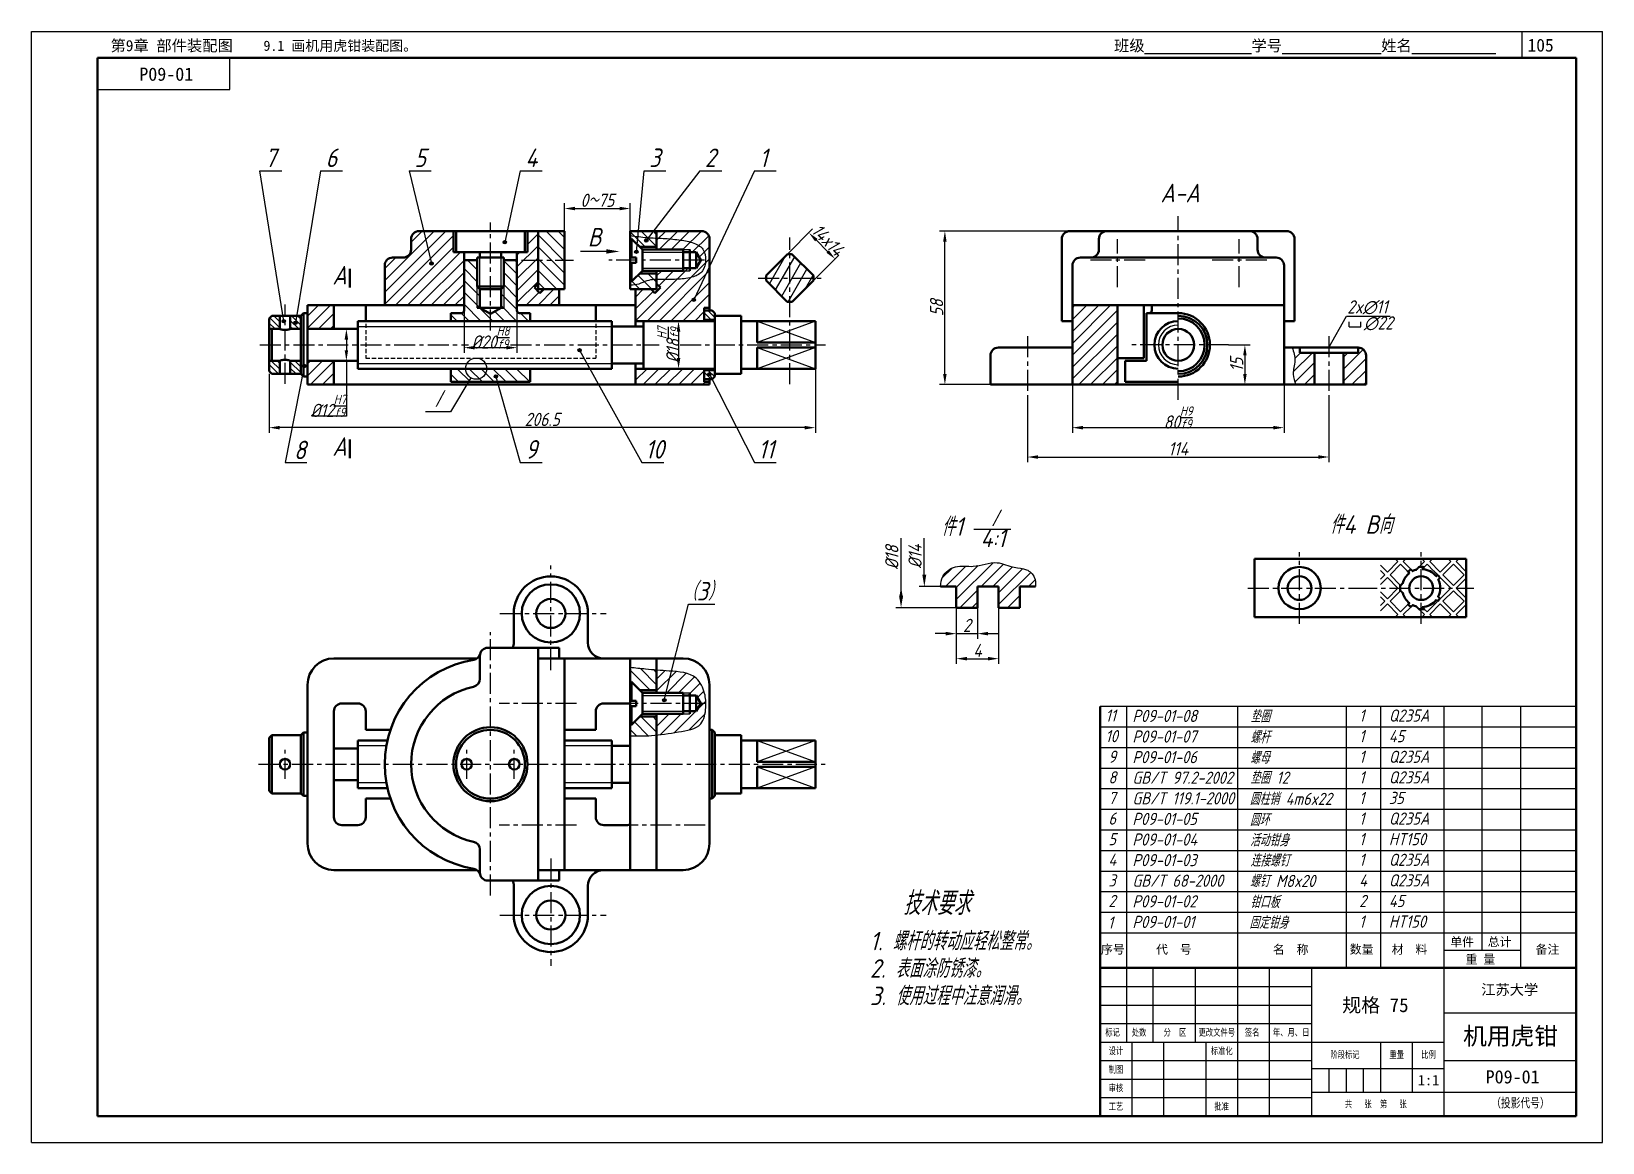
# Model space of a CAD drawing. Header units: millimetres. Extents: x 0 to 594, y 0 to 420.
import ezdxf

# ---------------------------------------------------------------- set-up
doc = ezdxf.new("R2010")
doc.units = ezdxf.units.MM
doc.header["$LTSCALE"] = 0.25
doc.linetypes.add('CENTER', pattern=[50.8, 31.75, -6.35, 6.35, -6.35])
doc.linetypes.add('HIDDEN', pattern=[9.525, 6.35, -3.175])
for name, color, linetype in [('点画线层', 7, 'CENTER'), ('细实线层', 7, 'Continuous'), ('虚线层', 7, 'HIDDEN')]:
    doc.layers.add(name, color=color, linetype=linetype)
doc.layers.add('粗实线层', color=7, linetype='Continuous', lineweight=50)
doc.styles.get("Standard").update_dxf_attribs({"font": 'gbeitc.shx', "height": 5, "bigfont": 'gbcbig.shx'})
doc.styles.add('宋体', font='', dxfattribs={"height": 3})
doc.styles.get('宋体').set_extended_font_data('SimSun')
doc.dimstyles.new('ISO-25', dxfattribs={"dimtxt": 5, "dimasz": 4, "dimexe": 2, "dimexo": 0, "dimtad": 1, "dimtoh": 1, "dimdsep": 46, "dimtxsty": 'Standard', "dimcen": 0, "dimclrd": 256, "dimclre": 256, "dimclrt": 256, "dimadec": 0, "dimazin": 0, "dimtfac": 1, "dimtmove": 0, "dimatfit": 3, "dimfxl": 0, "dimlwd": -1, "dimlwe": -1, "dimarcsym": 0})
pattern_1 = [(45, (-281.4786, 170.365), (-2.245064, 2.245064), [])]
pattern_2 = [(135, (-439.6516, 489.0503), (-1.122532, -1.122532), [])]

msp = doc.modelspace()

# ---------------------------------------------------------------- texts
at = {"style": '宋体'}
for s, height, p in [('第9章 部件装配图', 4.2391, (29.91, 412.51)), ('9.1 画机用虎钳装配图。', 3.87578, (87.72, 412.662)), ('班级%%U              %%U学号%%U             %%U姓名%%U           ', 4.23913, (409.312, 412.51)), ('105', 4.8447, (565.626, 412.378)), ('P09-01', 5, (40.781, 401.346)), ('单件', 3.2895, (536.428, 74.2)), ('总计', 3.2895, (550.568, 74.2)), ('序号', 3.2895, (404.357, 71.388)), ('代  号', 3.2895, (425.194, 71.33)), ('名  称', 3.2895, (469.363, 71.33)), ('数量', 3.2895, (498.427, 71.388)), ('材  料', 3.2895, (514.286, 71.33)), ('重 量', 3.2895, (542.203, 67.62)), ('备注', 3.2895, (568.699, 71.33)), ('江苏大学', 3.9474, (548.127, 55.855)), ('规格 75', 5.2632, (495.561, 49.326)), ('机用虎钳', 6.5789, (541.266, 36.971)), ('1:1', 3.9474, (524.175, 21.635)), ('P09-01', 5, (549.781, 22.346))]:
    msp.add_text(s, height=height, dxfattribs=at).set_placement(p)
for s, height, p in [('7', 7, (88.294, 368.748)), ('6', 7, (111.244, 368.748)), ('5', 7, (144.821, 368.748)), ('4', 7, (186.751, 368.748)), ('3', 7, (233.544, 368.748)), ('2', 7, (254.633, 368.748)), ('1', 7, (275.256, 368.748)), ('A-A', 7, (426.888, 355.417)), ('2x∅11', 5, (497.474, 313.38)), ('∅22', 5, (503.75, 307.33)), ('8', 7, (99.258, 258.3)), ('9', 7, (186.751, 258.535)), ('10', 7, (232.068, 258.535)), ('11', 7, (274.784, 258.535)), ('（3）', 7, (246.514, 204.914)), ('11', 4.6053, (406.069, 159.104)), ('P09-01-08', 4.6053, (416.248, 158.966)), ('垫圈', 4.6053, (460.904, 158.806)), ('1', 4.605, (501.992, 159.104)), ('Q235A', 4.6053, (513.218, 159.104)), ('10', 4.6053, (406.069, 151.317)), ('P09-01-07', 4.6053, (416.248, 151.179)), ('螺杆', 4.6053, (460.825, 150.957)), ('1', 4.605, (501.992, 151.317)), ('45', 4.6053, (513.218, 151.317)), ('9', 4.605, (407.185, 143.53)), ('P09-01-06', 4.6053, (416.248, 143.393)), ('螺母', 4.6053, (460.724, 143.218)), ('1', 4.605, (501.992, 143.53)), ('Q235A', 4.6053, (513.218, 143.53)), ('8', 4.605, (407.185, 135.744)), ('GB/T 97.2-2002', 4.60526, (416.248, 135.606)), ('垫圈 12', 4.6053, (460.824, 135.613)), ('1', 4.605, (501.992, 135.744)), ('Q235A', 4.6053, (513.218, 135.744)), ('7', 4.605, (407.185, 127.957)), ('GB/T 119.1-2000', 4.60526, (416.248, 127.819)), ('圆柱销 4m6x22', 4.6053, (460.608, 127.613)), ('1', 4.605, (501.992, 127.957)), ('35', 4.6053, (513.218, 127.957)), ('6', 4.605, (407.185, 120.17)), ('1', 4.605, (501.992, 120.17)), ('Q235A', 4.6053, (513.218, 120.17)), ('P09-01-05', 4.6053, (416.248, 120.033)), ('圆环', 4.6053, (460.677, 119.711)), ('5', 4.605, (407.185, 112.384)), ('P09-01-04', 4.6053, (416.248, 112.246)), ('活动钳身', 4.6053, (460.695, 111.991)), ('1', 4.605, (501.992, 112.384)), ('HT150', 4.6053, (513.218, 112.384)), ('4', 4.605, (407.185, 104.597)), ('P09-01-03', 4.6053, (416.248, 104.46)), ('连接螺钉', 4.6053, (460.835, 104.328)), ('1', 4.605, (501.992, 104.597)), ('Q235A', 4.6053, (513.218, 104.597)), ('3', 4.605, (407.185, 96.81)), ('GB/T 68-2000', 4.60526, (416.248, 96.673)), ('螺钉 M8x20', 4.6053, (460.671, 96.587)), ('4', 4.605, (501.992, 96.81)), ('Q235A', 4.6053, (513.218, 96.81)), ('技术要求', 8.75, (329.647, 86.049)), ('2', 4.605, (407.185, 89.024)), ('P09-01-02', 4.6053, (416.248, 88.886)), ('钳口板', 4.6053, (460.749, 88.643)), ('2', 4.605, (501.992, 89.024)), ('45', 4.6053, (513.218, 89.024)), ('1', 4.605, (406.982, 80.868)), ('P09-01-01', 4.6053, (416.248, 81.1)), ('固定钳身', 4.6053, (460.444, 80.836)), ('1', 4.605, (501.992, 81.237)), ('HT150', 4.6053, (513.218, 81.237)), ('1. 螺杆的转动应轻松整常。', 7, (317.032, 72.671)), ('2. 表面涂防锈漆。', 7, (317.032, 62.316)), ('3. 使用过程中注意润滑。', 7, (317.032, 51.962))]:
    msp.add_text(s, height=height).set_placement(p)
at = {"oblique": 15}
for p in [(150.177, 277.536), (360.594, 232.391)]:
    msp.add_text('Ⅰ', height=7, dxfattribs=at).set_placement(p)
at = {"style": '宋体', "width": 0.75}
for s, height, p in [('标记', 2.6316, (405.995, 40.356)), ('处数', 2.6316, (415.995, 40.356)), ('分  区', 2.6316, (428.024, 40.356)), ('更改文件号', 2.6316, (441.247, 40.356)), ('签名', 2.6316, (458.742, 40.356)), ('年、月、日', 2.6316, (469.354, 40.356)), ('设计', 2.6316, (407.249, 33.356)), ('标准化', 2.6316, (445.89, 33.356)), ('阶段标记', 2.6316, (491.077, 31.952)), ('重量', 2.6316, (513.42, 31.952)), ('比例', 2.6316, (525.42, 31.952)), ('制图', 2.6316, (407.249, 26.356)), ('审核', 2.6316, (407.249, 19.356)), ('工艺', 2.6316, (407.249, 12.356)), ('批准', 2.6316, (447.249, 12.356)), ('共   张  第   张', 2.63158, (496.557, 13.28)), ('（投影代号）', 3.5, (551.924, 13.28))]:
    msp.add_text(s, height=height, dxfattribs=at).set_placement(p)
at = {"layer": '细实线层'}
for s, p in [('B', (210.348, 338.717)), ('A', (113.799, 324.326)), ('A', (113.799, 259.602)), ('件4 B向', (490.997, 230.101)), ('件1', (344.105, 229.338)), ('4:1', (358.822, 225.038))]:
    msp.add_text(s, height=7, dxfattribs=at).set_placement(p)
at = {"layer": '细实线层', "char_height": 5, "attachment_point": 5, "rotation": 90}
for s, insert in [('%%C18', (325.278, 221.171)), ('%%C14', (334.076, 221.566))]:
    msp.add_mtext(s, dxfattribs=dict(at, insert=insert))

# ---------------------------------------------------------------- blocks, each defined once
blk = doc.blocks.new('*D2')
at = {"transparency": 16777216}
for p, q in [((296.37, 292.52), (296.37, 268.23)), ((89.87, 290.52), (89.87, 268.23)), ((292.37, 270.23), (93.87, 270.23))]:
    blk.add_line(p, q, dxfattribs=at)
for points in [[(93.87, 270.89), (93.87, 269.56), (89.87, 270.23)], [(292.37, 270.89), (292.37, 269.56), (296.37, 270.23)]]:
    blk.add_solid(points, dxfattribs=at)
at = {"layer": 'Defpoints', "color": 0, "transparency": 16777216}
for p in [(296.37, 292.52), (89.87, 290.52), (89.87, 270.23)]:
    blk.add_point(p, dxfattribs=at)
at = {"transparency": 16777216, "insert": (193.12, 273.35), "char_height": 5, "attachment_point": 5}
blk.add_mtext('206.5', dxfattribs=at)
blk = doc.blocks.new('*D3')
at = {"transparency": 16777216}
for p, q in [((201.55, 344.52), (201.55, 355.05)), ((205.55, 353.05), (222.37, 353.05)), ((226.37, 344.52), (226.37, 355.05))]:
    blk.add_line(p, q, dxfattribs=at)
for points in [[(205.55, 353.72), (205.55, 352.39), (201.55, 353.05)], [(222.37, 353.72), (222.37, 352.39), (226.37, 353.05)]]:
    blk.add_solid(points, dxfattribs=at)
at = {"layer": 'Defpoints', "color": 0, "transparency": 16777216}
for p in [(226.37, 353.05), (201.55, 344.52), (226.37, 344.52)]:
    blk.add_point(p, dxfattribs=at)
at = {"transparency": 16777216, "insert": (213.96, 356.18), "char_height": 5, "attachment_point": 5}
blk.add_mtext('0～75', dxfattribs=at)
blk = doc.blocks.new('*D4')
at = {"layer": 'Defpoints', "color": 0, "transparency": 16777216}
for p in [(349.67, 202.17), (357.67, 202.17), (357.67, 192.37)]:
    blk.add_point(p, dxfattribs=at)
at = {"layer": '细实线层', "transparency": 16777216}
for p, q in [((349.67, 202.17), (349.67, 190.37)), ((357.67, 202.17), (357.67, 190.37)), ((345.67, 192.37), (341.67, 192.37)), ((349.67, 192.37), (357.67, 192.37)), ((361.67, 192.37), (365.67, 192.37))]:
    blk.add_line(p, q, dxfattribs=at)
for points in [[(345.67, 193.04), (345.67, 191.7), (349.67, 192.37)], [(361.67, 193.04), (361.67, 191.7), (357.67, 192.37)]]:
    blk.add_solid(points, dxfattribs=at)
at = {"layer": '细实线层', "transparency": 16777216, "insert": (353.67, 195.5), "char_height": 5, "attachment_point": 5}
blk.add_mtext('2', dxfattribs=at)
blk = doc.blocks.new('*D5')
at = {"layer": 'Defpoints', "color": 0, "transparency": 16777216}
for p in [(349.67, 202.17), (365.67, 202.17), (365.67, 182.91)]:
    blk.add_point(p, dxfattribs=at)
at = {"layer": '细实线层', "transparency": 16777216}
for p, q in [((349.67, 202.17), (349.67, 180.91)), ((365.67, 202.17), (365.67, 180.91)), ((353.67, 182.91), (361.67, 182.91))]:
    blk.add_line(p, q, dxfattribs=at)
for points in [[(353.67, 183.57), (353.67, 182.24), (349.67, 182.91)], [(361.67, 183.57), (361.67, 182.24), (365.67, 182.91)]]:
    blk.add_solid(points, dxfattribs=at)
at = {"layer": '细实线层', "transparency": 16777216, "insert": (357.67, 186.03), "char_height": 5, "attachment_point": 5}
blk.add_mtext('4', dxfattribs=at)
blk = doc.blocks.new('*D6')
at = {"transparency": 16777216}
for p, q in [((231.37, 310.52), (246.65, 310.52)), ((244.65, 306.52), (244.65, 296.52)), ((231.37, 292.52), (246.65, 292.52))]:
    blk.add_line(p, q, dxfattribs=at)
for points in [[(243.99, 306.52), (245.32, 306.52), (244.65, 310.52)], [(243.99, 296.52), (245.32, 296.52), (244.65, 292.52)]]:
    blk.add_solid(points, dxfattribs=at)
at = {"layer": 'Defpoints', "color": 0, "transparency": 16777216}
for p in [(231.37, 310.52), (231.37, 292.52), (244.65, 292.52)]:
    blk.add_point(p, dxfattribs=at)
at = {"transparency": 16777216, "insert": (240.82, 301.52), "char_height": 5, "attachment_point": 5, "rotation": 90}
blk.add_mtext('%%C18{\\H0.7x;\\SH7/f9;}', dxfattribs=at)
blk = doc.blocks.new('*D7')
at = {"transparency": 16777216}
for p, q in [((163.55, 314.52), (163.55, 298.47)), ((183.55, 314.52), (183.55, 298.47)), ((167.55, 300.47), (179.55, 300.47))]:
    blk.add_line(p, q, dxfattribs=at)
for points in [[(167.55, 301.13), (167.55, 299.8), (163.55, 300.47)], [(179.55, 301.13), (179.55, 299.8), (183.55, 300.47)]]:
    blk.add_solid(points, dxfattribs=at)
at = {"layer": 'Defpoints', "color": 0, "transparency": 16777216}
for p in [(163.55, 314.52), (183.55, 314.52), (183.55, 300.47)]:
    blk.add_point(p, dxfattribs=at)
at = {"transparency": 16777216, "insert": (173.55, 304.3), "char_height": 5, "attachment_point": 5}
blk.add_mtext('%%C20{\\H0.7x;\\SH8/f9;}', dxfattribs=at)
blk = doc.blocks.new('*D8')
at = {"transparency": 16777216}
for p, q in [((114.37, 307.52), (121.07, 307.52)), ((119.07, 303.52), (119.07, 299.52)), ((114.37, 295.52), (121.07, 295.52)), ((119.07, 295.52), (119.07, 274.62)), ((119.07, 274.62), (106.09, 274.62))]:
    blk.add_line(p, q, dxfattribs=at)
for points in [[(118.41, 303.52), (119.74, 303.52), (119.07, 307.52)], [(118.41, 299.52), (119.74, 299.52), (119.07, 295.52)]]:
    blk.add_solid(points, dxfattribs=at)
at = {"layer": 'Defpoints', "color": 0, "transparency": 16777216}
for p in [(114.37, 307.52), (114.37, 295.52), (119.07, 295.52)]:
    blk.add_point(p, dxfattribs=at)
at = {"transparency": 16777216, "insert": (112.27, 278.45), "char_height": 5, "attachment_point": 5}
blk.add_mtext('%%C12{\\H0.7x;\\SH7/f9;}', dxfattribs=at)
blk = doc.blocks.new('*D9')
at = {"transparency": 16777216}
for p, q in [((285.76, 335.74), (295.35, 345.33)), ((296.76, 341.08), (301, 336.84)), ((295.66, 325.84), (305.25, 335.43))]:
    blk.add_line(p, q, dxfattribs=at)
for points in [[(297.23, 341.56), (296.29, 340.61), (293.93, 343.91)], [(301.47, 337.31), (300.53, 336.37), (303.83, 334.01)]]:
    blk.add_solid(points, dxfattribs=at)
at = {"layer": 'Defpoints', "color": 0, "transparency": 16777216}
for p in [(285.76, 335.74), (303.83, 334.01), (295.66, 325.84)]:
    blk.add_point(p, dxfattribs=at)
at = {"transparency": 16777216, "insert": (301.09, 341.17), "char_height": 5, "attachment_point": 5, "rotation": 315}
blk.add_mtext('14x14', dxfattribs=at)
blk = doc.blocks.new('*D10')
at = {"transparency": 16777216}
for p, q in [((393.56, 286.52), (393.56, 268.23)), ((473.56, 286.52), (473.56, 268.23)), ((397.56, 270.23), (469.56, 270.23))]:
    blk.add_line(p, q, dxfattribs=at)
for points in [[(397.56, 270.89), (397.56, 269.56), (393.56, 270.23)], [(469.56, 270.89), (469.56, 269.56), (473.56, 270.23)]]:
    blk.add_solid(points, dxfattribs=at)
at = {"layer": 'Defpoints', "color": 0, "transparency": 16777216}
for p in [(393.56, 286.52), (473.56, 286.52), (473.56, 270.23)]:
    blk.add_point(p, dxfattribs=at)
at = {"transparency": 16777216, "insert": (433.56, 274.06), "char_height": 5, "attachment_point": 5}
blk.add_mtext('80{\\H0.7x;\\SH9/f9;}', dxfattribs=at)
blk = doc.blocks.new('*D11')
at = {"transparency": 16777216}
for p, q in [((452.54, 301.52), (460.77, 301.52)), ((458.77, 297.52), (458.77, 290.52)), ((452.54, 286.52), (460.77, 286.52))]:
    blk.add_line(p, q, dxfattribs=at)
for points in [[(458.11, 297.52), (459.44, 297.52), (458.77, 301.52)], [(458.11, 290.52), (459.44, 290.52), (458.77, 286.52)]]:
    blk.add_solid(points, dxfattribs=at)
at = {"layer": 'Defpoints', "color": 0, "transparency": 16777216}
for p in [(452.54, 301.52), (452.54, 286.52), (458.77, 286.52)]:
    blk.add_point(p, dxfattribs=at)
at = {"transparency": 16777216, "insert": (455.65, 294.02), "char_height": 5, "attachment_point": 5, "rotation": 90}
blk.add_mtext('15', dxfattribs=at)
blk = doc.blocks.new('*D12')
at = {"transparency": 16777216}
for p, q in [((392.56, 344.52), (343.35, 344.52)), ((345.35, 290.52), (345.35, 340.52)), ((362.56, 286.52), (343.35, 286.52))]:
    blk.add_line(p, q, dxfattribs=at)
for points in [[(344.68, 340.52), (346.01, 340.52), (345.35, 344.52)], [(344.68, 290.52), (346.01, 290.52), (345.35, 286.52)]]:
    blk.add_solid(points, dxfattribs=at)
at = {"layer": 'Defpoints', "color": 0, "transparency": 16777216}
for p in [(345.35, 344.52), (392.56, 344.52), (362.56, 286.52)]:
    blk.add_point(p, dxfattribs=at)
at = {"transparency": 16777216, "insert": (342.22, 315.52), "char_height": 5, "attachment_point": 5, "rotation": 90}
blk.add_mtext('58', dxfattribs=at)
blk = doc.blocks.new('*D1')
at = {"transparency": 16777216}
for p, q in [((376.56, 281.93), (376.56, 257.13)), ((490.56, 281.93), (490.56, 257.13)), ((380.56, 259.13), (486.56, 259.13))]:
    blk.add_line(p, q, dxfattribs=at)
for points in [[(380.56, 259.8), (380.56, 258.47), (376.56, 259.13)], [(486.56, 259.8), (486.56, 258.47), (490.56, 259.13)]]:
    blk.add_solid(points, dxfattribs=at)
at = {"layer": 'Defpoints', "color": 0, "transparency": 16777216}
for p in [(376.56, 281.93), (490.56, 281.93), (490.56, 259.13)]:
    blk.add_point(p, dxfattribs=at)
at = {"transparency": 16777216, "insert": (433.56, 262.26), "char_height": 5, "attachment_point": 5}
blk.add_mtext('114', dxfattribs=at)

# ---------------------------------------------------------------- dimensions: what is measured, and where the dimension line sits
for base, p1, p2, text, picture, middle in [((226.372, 353.053), (201.552, 344.523), (226.372, 344.523), '0～75', '*D3', (213.962, 356.178)), ((183.552, 300.467), (163.552, 314.523), (183.552, 314.523), '%%C<>{\\H0.7x;\\SH8/f9;}', '*D7', (173.552, 304.301)), ((89.872, 270.228), (296.372, 292.523), (89.872, 290.523), '206.5', '*D2', (193.122, 273.353)), ((473.563, 270.228), (393.563, 286.523), (473.563, 286.523), '<>{\\H0.7x;\\SH9/f9;}', '*D10', (433.563, 274.062))]:
    dim = msp.add_linear_dim(base=base, p1=p1, p2=p2, text=text, dimstyle='ISO-25')
    dim.commit()
    dim.dimension.update_dxf_attribs({"geometry": picture, "text_midpoint": middle})
dim = msp.add_aligned_dim(p1=(285.763, 335.743), p2=(295.662, 325.843), distance=11.553, text='14x14', dimstyle='ISO-25')
dim.commit()
dim.dimension.update_dxf_attribs({"geometry": '*D9', "text_midpoint": (301.092, 341.172)})
for base, p1, p2, picture, middle in [((345.348, 344.523), (362.563, 286.523), (392.563, 344.523), '*D12', (342.223, 315.523)), ((458.774, 286.523), (452.54, 301.523), (452.54, 286.523), '*D11', (455.649, 294.023))]:
    dim = msp.add_linear_dim(base=base, p1=p1, p2=p2, angle=90, dimstyle='ISO-25')
    dim.commit()
    dim.dimension.update_dxf_attribs({"geometry": picture, "text_midpoint": middle})
dim = msp.add_linear_dim(base=(244.654, 292.523), p1=(231.372, 310.523), p2=(231.372, 292.523), angle=90, text='%%C<>{\\H0.7x;\\SH7/f9;}', dimstyle='ISO-25')
dim.commit()
dim.dimension.update_dxf_attribs({"geometry": '*D6', "text_midpoint": (240.821, 301.523)})
dim = msp.add_linear_dim(base=(119.073, 295.523), p1=(114.372, 307.523), p2=(114.372, 295.523), angle=90, text='%%C<>{\\H0.7x;\\SH7/f9;}', dimstyle='ISO-25')
dim.commit()
dim.dimension.update_dxf_attribs({"geometry": '*D8', "text_midpoint": (112.271, 274.617), "dimtype": 160})
dim = msp.add_linear_dim(base=(490.563, 259.132), p1=(376.563, 281.929), p2=(490.563, 281.929), dimstyle='ISO-25')
dim.commit()
dim.dimension.update_dxf_attribs({"geometry": '*D1', "text_midpoint": (433.563, 262.257)})
at = {"layer": '细实线层'}
for base, p2, text, picture, middle in [((357.666, 192.37), (357.666, 202.17), '2', '*D4', (353.666, 195.495)), ((365.666, 182.907), (365.666, 202.17), '4', '*D5', (357.666, 186.032))]:
    dim = msp.add_linear_dim(base=base, p1=(349.666, 202.17), p2=p2, text=text, dimstyle='ISO-25', dxfattribs=at)
    dim.commit()
    dim.dimension.update_dxf_attribs({"geometry": picture, "text_midpoint": middle})

# ---------------------------------------------------------------- hatches: boundary and pattern name
h = msp.add_hatch()
h.set_pattern_fill('ANSI31', color=256, style=0)
h.set_pattern_definition([(45, (116.1975, -160.7896), (-2.245064, 2.245064), [])])
h.paths.add_polyline_path([(114.372, 316.523), (104.372, 316.523), (104.372, 313.523), (104.372, 307.523), (114.372, 307.523)])
h.paths.add_polyline_path([(114.372, 295.523), (104.372, 295.523), (104.372, 289.523), (104.372, 286.523), (114.372, 286.523)])
h.paths.add_polyline_path([(256.372, 341.523, 0.4142136), (253.372, 344.523), (236.372, 344.523), (236.372, 337.523), (246.372, 337.523), (248.872, 337.523), (248.872, 336.523), (251.372, 336.523), (253.104, 333.523), (251.372, 330.523), (248.872, 330.523), (248.872, 329.523), (246.372, 329.523), (236.372, 329.523), (236.372, 324.645), (237.786, 323.23), (235.664, 321.109), (234.25, 322.523), (228.372, 322.523), (228.372, 310.523), (254.372, 310.523), (254.372, 314.523), (254.372, 315.523), (256.372, 315.523)])
h.paths.add_polyline_path([(248.872, 337.523), (246.372, 337.523), (246.372, 336.523), (248.872, 336.523)], flags=17)
h.paths.add_polyline_path([(248.872, 330.523), (246.372, 330.523), (246.372, 329.523), (248.872, 329.523)], flags=17)
h.paths.add_polyline_path([(254.372, 292.023), (254.372, 292.523), (231.372, 292.523), (228.372, 292.523), (228.372, 286.523), (256.372, 286.523), (256.372, 287.523), (254.372, 287.523)])
h = msp.add_hatch()
h.set_pattern_fill('ANSI31', color=256, style=0)
h.set_pattern_definition([(45, (-439.6516, 489.0503), (-2.245064, 2.245064), [])])
h.paths.add_polyline_path([(163.552, 333.523), (163.552, 336.523), (160.552, 336.523), (159.552, 336.523), (159.552, 344.523), (146.552, 344.523, 0.4142136), (143.552, 341.523), (143.552, 337.523, -0.4142136), (140.552, 334.523), (136.552, 334.523, 0.4142136), (133.552, 331.523), (133.552, 316.523), (163.552, 316.523)])
h.paths.add_polyline_path([(191.552, 344.523), (187.552, 344.523), (187.552, 336.523), (186.552, 336.523), (183.552, 336.523), (183.552, 316.523), (199.552, 316.523), (199.552, 322.523), (193.673, 322.523), (192.259, 321.109), (190.137, 323.23), (191.552, 324.645)])
h = msp.add_hatch()
h.set_pattern_fill('ANSI31', color=256, angle=90, style=0)
h.set_pattern_definition([(135, (116.1975, -160.7896), (-2.245064, -2.245064), [])])
h.paths.add_polyline_path([(201.552, 344.523), (191.552, 344.523), (191.552, 333.523), (201.552, 333.523)])
h.paths.add_polyline_path([(201.552, 333.523), (191.552, 333.523), (191.552, 324.645), (191.552, 322.523), (200.752, 322.523), (201.552, 322.523)])
h.paths.add_polyline_path([(236.372, 344.523), (226.372, 344.523), (226.372, 341.612), (226.872, 341.612), (230.006, 338.523), (236.372, 338.523)])
h.paths.add_polyline_path([(236.372, 328.523), (230.006, 328.523), (226.872, 325.435), (226.372, 325.435), (226.372, 322.523), (236.372, 322.523)])
h = msp.add_hatch(color=256)
edge = h.paths.add_edge_path()
edge.add_arc((178.928, 340.299), 0.64, 0, 360)
h = msp.add_hatch(color=256)
edge = h.paths.add_edge_path()
edge.add_arc((232.475, 340.975), 0.64, 0, 360)
h = msp.add_hatch(color=256)
edge = h.paths.add_edge_path()
edge.add_arc((151.263, 332.288), 0.64, 0, 360)
h = msp.add_hatch()
h.set_pattern_fill('ANSI31', color=256, angle=90, style=0)
h.set_pattern_definition([(135, (-439.6516, 489.0503), (-2.245064, -2.245064), [])])
h.paths.add_polyline_path([(168.552, 333.523), (163.552, 333.523), (163.552, 314.523, -0.4142136), (162.552, 313.523), (158.552, 313.523), (158.552, 310.523), (173.552, 310.523), (173.552, 313.214), (169.552, 315.523), (168.552, 315.523), (168.552, 323.523)])
h.paths.add_polyline_path([(183.552, 333.523), (178.552, 333.523), (178.552, 323.523), (178.552, 315.523), (177.552, 315.523), (173.552, 313.214), (173.552, 310.523), (188.552, 310.523), (188.552, 313.523), (184.552, 313.523, -0.4142136), (183.552, 314.523)])
h.paths.add_polyline_path([(169.552, 322.523), (168.552, 323.523), (168.552, 315.523), (169.552, 315.523)], flags=17)
h.paths.add_polyline_path([(178.552, 323.523), (177.552, 322.523), (177.552, 315.523), (178.552, 315.523)], flags=17)
h.paths.add_polyline_path([(188.552, 292.523), (158.552, 292.523), (158.552, 287.523), (188.552, 287.523)])
h = msp.add_hatch(color=256)
edge = h.paths.add_edge_path()
edge.add_arc((228.7, 336.734), 0.64, 0, 360)
h = msp.add_hatch(color=256)
edge = h.paths.add_edge_path()
edge.add_arc((250.402, 318.591), 0.64, 0, 360)
h = msp.add_hatch()
h.set_pattern_fill('ANSI31', color=256, style=0)
h.set_pattern_definition(pattern_1)
h.paths.add_polyline_path([(393.563, 316.523), (410.563, 316.523), (410.563, 286.523), (393.563, 286.523)])
h = msp.add_hatch()
h.set_pattern_fill('ANSI31', color=256, scale=0.5, angle=90, style=0)
h.set_pattern_definition(pattern_2)
h.paths.add_polyline_path([(93.872, 312.523), (90.872, 312.523), (89.872, 311.523), (89.872, 307.523), (93.872, 307.523)])
h.paths.add_polyline_path([(101.872, 312.523), (97.872, 312.523), (97.872, 307.523), (101.872, 307.523)])
h.paths.add_polyline_path([(93.872, 295.523), (90.872, 295.523), (89.872, 295.523), (89.872, 291.523), (90.872, 290.523), (93.872, 290.523)])
h.paths.add_polyline_path([(101.872, 295.523), (97.872, 295.523), (97.872, 290.523), (101.872, 290.523)])
h = msp.add_hatch(color=256)
edge = h.paths.add_edge_path()
edge.add_arc((95.393, 310.441), 0.64, 0, 360)
h = msp.add_hatch(color=256)
edge = h.paths.add_edge_path()
edge.add_arc((99.829, 309.887), 0.64, 0, 360)
h = msp.add_hatch()
h.set_pattern_fill('ANSI31', color=256, scale=0.5, angle=90, style=0)
h.set_pattern_definition(pattern_2)
h.paths.add_polyline_path([(258.372, 313.523), (257.372, 314.523), (254.372, 314.523), (254.372, 311.023), (258.372, 311.023), (258.372, 312.523)])
h.paths.add_polyline_path([(258.372, 290.523), (258.372, 292.023), (254.372, 292.023), (254.372, 288.523), (257.372, 288.523), (258.372, 289.523)])
h = msp.add_hatch(color=256)
edge = h.paths.add_edge_path()
edge.add_arc((207.234, 299.506), 0.64, 0, 360)
h = msp.add_hatch()
h.set_pattern_fill('ANSI31', color=256, style=0)
h.set_pattern_definition(pattern_1)
h.paths.add_polyline_path([(496.063, 298.523), (501.563, 298.523), (501.563, 300.523, -0.4142136), (504.563, 297.523), (504.563, 286.523), (496.063, 286.523)])
edge = h.paths.add_edge_path()
edge.add_spline(control_points=[(478.039, 286.523), (477.548, 287.823), (476.431, 290.776), (478.304, 295.556), (477.214, 298.877), (476.674, 300.523)], knot_values=[0, 0, 0, 0, 4.0571505, 9.2143354, 14.2810575, 14.2810575, 14.2810575, 14.2810575], degree=3, periodic=0)
edge.add_line((476.674, 300.523), (479.563, 300.523))
edge.add_line((479.563, 300.523), (479.563, 298.523))
edge.add_line((479.563, 298.523), (485.063, 298.523))
edge.add_line((485.063, 298.523), (485.063, 286.523))
edge.add_line((485.063, 286.523), (479.563, 286.523))
edge.add_line((479.563, 286.523), (478.039, 286.523))
h = msp.add_hatch(color=256)
edge = h.paths.add_edge_path()
edge.add_arc((103.118, 293.532), 0.64, 0, 360)
h = msp.add_hatch(color=256)
edge = h.paths.add_edge_path()
edge.add_arc((175.625, 289.61), 0.64, 0, 360)
h = msp.add_hatch(color=256)
edge = h.paths.add_edge_path()
edge.add_arc((256.332, 290.418), 0.64, 0, 360)
h = msp.add_hatch()
h.set_pattern_fill('ANSI31', color=256, angle=90, style=0)
h.set_pattern_definition([(135, (-272.0847, 151.6688), (-2.245064, -2.245064), [])])
edge = h.paths.add_edge_path()
edge.add_spline(control_points=[(236.372, 178.566), (234.974, 178.68), (231.688, 178.977), (228.323, 179.358), (226.372, 179.578)], knot_values=[60.9224074, 60.9224074, 60.9224074, 60.9224074, 65.1691788, 71.0309723, 71.0309723, 71.0309723, 71.0309723], degree=3, periodic=0)
edge.add_line((226.372, 179.578), (226.372, 174.095))
edge.add_line((226.372, 174.095), (226.872, 174.095))
edge.add_line((226.872, 174.095), (230.006, 171.007))
edge.add_line((230.006, 171.007), (236.372, 171.007))
edge.add_line((236.372, 171.007), (236.372, 178.566))
edge = h.paths.add_edge_path()
edge.add_line((236.372, 161.007), (230.006, 161.007))
edge.add_line((230.006, 161.007), (226.872, 157.918))
edge.add_line((226.872, 157.918), (226.372, 157.918))
edge.add_line((226.372, 157.918), (226.372, 153.768))
edge.add_spline(control_points=[(226.372, 153.768), (229.067, 153.726), (232.453, 153.675), (235.709, 153.961), (236.372, 154.03)], knot_values=[0, 0, 0, 0, 8.004043, 10.0547279, 10.0547279, 10.0547279, 10.0547279], degree=3, periodic=0)
edge.add_line((236.372, 154.03), (236.372, 161.007))
h = msp.add_hatch()
h.set_pattern_fill('ANSI31', color=256, style=0)
h.set_pattern_definition([(45, (-272.0847, 151.6688), (-2.245064, 2.245064), [])])
edge = h.paths.add_edge_path()
edge.add_spline(control_points=[(236.372, 154.03), (239.05, 154.311), (244.588, 155.272), (253.715, 156.491), (255.208, 164.222), (254.813, 170.152), (251.222, 177.636), (243.001, 178.07), (237.908, 178.44), (236.372, 178.566)], knot_values=[10.0547279, 10.0547279, 10.0547279, 10.0547279, 18.3395982, 27.3166632, 33.7626683, 39.1251481, 45.653877, 56.2538739, 60.9224074, 60.9224074, 60.9224074, 60.9224074], degree=3, periodic=0)
edge.add_line((236.372, 178.566), (236.372, 170.007))
edge.add_line((236.372, 170.007), (246.372, 170.007))
edge.add_line((246.372, 170.007), (248.872, 170.007))
edge.add_line((248.872, 170.007), (248.872, 169.007))
edge.add_line((248.872, 169.007), (251.372, 169.007))
edge.add_line((251.372, 169.007), (253.104, 166.007))
edge.add_line((253.104, 166.007), (251.372, 163.007))
edge.add_line((251.372, 163.007), (248.872, 163.007))
edge.add_line((248.872, 163.007), (248.872, 162.007))
edge.add_line((248.872, 162.007), (246.372, 162.007))
edge.add_line((246.372, 162.007), (236.372, 162.007))
edge.add_line((236.372, 162.007), (236.372, 154.03))
h.paths.add_polyline_path([(248.872, 170.007), (246.372, 170.007), (246.372, 169.007), (248.872, 169.007)], flags=17)
h.paths.add_polyline_path([(248.872, 163.007), (246.372, 163.007), (246.372, 162.007), (248.872, 162.007)], flags=17)
h = msp.add_hatch(color=256)
edge = h.paths.add_edge_path()
edge.add_arc((239.279, 167.175), 0.64, 0, 360)
at = {"layer": '细实线层'}
h = msp.add_hatch(dxfattribs=at)
h.set_pattern_fill('ANSI31', color=256, angle=15, style=0)
h.set_pattern_definition([(60, (-72.1097, 199.0826), (-2.74963, 1.5875), [])])
h.paths.add_polyline_path([(286.713, 335.793, 0.0264372), (285.763, 335.743), (277.763, 327.743, 0.0264372), (277.713, 326.793), (286.713, 326.793)])
h.paths.add_polyline_path([(286.713, 326.793), (277.713, 326.793, 0.0264372), (277.763, 325.843), (285.763, 317.843, 0.0264372), (286.713, 317.793)])
h.paths.add_polyline_path([(295.662, 325.843, 0.0264372), (295.713, 326.793), (286.713, 326.793), (286.713, 317.793, 0.0264372), (287.662, 317.843)])
h.paths.add_polyline_path([(287.662, 335.743, 0.0264372), (286.713, 335.793), (286.713, 326.793), (295.713, 326.793, 0.0264372), (295.662, 327.743)])
h = msp.add_hatch(dxfattribs=at)
h.set_pattern_fill('ANSI31', color=256, style=0)
h.set_pattern_definition([(45, (419.114, 140.0434), (-2.24506, 2.24506), [])])
edge = h.paths.add_edge_path()
edge.add_spline(control_points=[(379.666, 210.17), (379.649, 211.387), (379.612, 214.025), (376.148, 217.192), (370.842, 217.138), (364.387, 220.476), (356.882, 216.996), (349.513, 218.628), (344.212, 214.864), (343.822, 211.506), (343.666, 210.17)], knot_values=[0, 0, 0, 0, 3.5435416, 7.6791702, 12.375106, 19.0823732, 28.2064834, 34.9777833, 40.930805, 44.8660513, 44.8660513, 44.8660513, 44.8660513], degree=3, periodic=0)
edge.add_line((343.666, 210.17), (349.666, 210.17))
edge.add_line((349.666, 210.17), (349.666, 202.17))
edge.add_line((349.666, 202.17), (357.666, 202.17))
edge.add_line((357.666, 202.17), (357.666, 210.17))
edge.add_line((357.666, 210.17), (365.666, 210.17))
edge.add_line((365.666, 210.17), (365.666, 202.17))
edge.add_line((365.666, 202.17), (373.666, 202.17))
edge.add_line((373.666, 202.17), (373.666, 210.17))
edge.add_line((373.666, 210.17), (379.666, 210.17))

# ---------------------------------------------------------------- linework, layer by layer
for p, q in [((0, 0), (0, 420)), ((0, 420), (594, 420)), ((563.6, 410), (563.6, 419.689)), ((594, 0), (594, 420)), ((75, 398), (75, 410)), ((25, 398), (75, 398)), ((86.347, 367.307), (94.619, 367.307)), ((109.297, 367.307), (99.829, 309.887)), ((109.297, 367.307), (117.57, 367.307)), ((142.874, 367.307), (151.147, 367.307)), ((142.874, 367.307), (151.263, 332.288)), ((184.804, 367.307), (178.928, 340.299)), ((184.804, 367.307), (193.076, 367.307)), ((228.7, 336.734), (231.597, 367.307)), ((231.597, 367.307), (239.87, 367.307)), ((252.685, 367.307), (232.475, 340.975)), ((273.309, 367.307), (250.402, 318.591)), ((252.685, 367.307), (260.958, 367.307)), ((273.309, 367.307), (281.581, 367.307)), ((169.552, 322.523), (169.552, 334.523)), ((177.552, 322.523), (177.552, 334.523)), ((231.022, 336.523), (246.372, 336.523)), ((246.372, 337.523), (248.872, 337.523)), ((231.022, 330.523), (246.372, 330.523)), ((246.372, 329.523), (248.872, 329.523)), ((168.552, 315.523), (168.552, 323.523)), ((178.552, 323.523), (178.552, 315.523)), ((274.372, 310.523), (296.372, 302.473)), ((296.372, 310.523), (274.372, 302.473)), ((490.563, 300.523), (497.173, 312.417)), ((497.173, 312.417), (513.659, 312.417)), ((498.216, 308.359), (498.216, 310.225)), ((502.591, 308.359), (502.591, 310.225)), ((123.372, 308.523), (219.372, 308.523)), ((498.216, 308.359), (502.591, 308.359)), ((274.372, 300.574), (296.372, 292.523)), ((296.372, 300.574), (274.372, 292.523)), ((123.372, 294.523), (219.372, 294.523)), ((166.102, 289.091), (158.409, 276.236)), ((158.409, 276.236), (148.957, 276.236)), ((95.895, 257.095), (104.168, 257.095)), ((184.804, 257.095), (193.076, 257.095)), ((230.828, 257.095), (239.101, 257.095)), ((273.309, 257.095), (281.581, 257.095)), ((370.337, 231.717), (356.302, 231.717)), ((239.279, 167.175), (248.451, 203.474)), ((248.451, 203.474), (258.346, 203.474)), ((231.022, 169.007), (246.372, 169.007)), ((246.372, 170.007), (248.872, 170.007)), ((231.022, 163.007), (246.372, 163.007)), ((246.372, 162.007), (248.872, 162.007)), ((584, 164.811), (404, 164.811)), ((414, 164.811), (414, 66)), ((456, 164.811), (456, 66)), ((497, 164.811), (497, 66)), ((510, 164.811), (510, 66)), ((534, 164.811), (534, 66)), ((548.474, 72.579), (548.474, 164.811)), ((562.947, 164.811), (562.947, 66)), ((584, 157.024), (404, 157.024)), ((134.169, 150.007), (123.372, 150.007)), ((219.372, 150.007), (201.552, 150.007)), ((274.372, 152.007), (296.372, 143.956)), ((296.372, 152.007), (274.372, 143.956)), ((584, 149.238), (404, 149.238)), ((274.372, 142.057), (296.372, 134.007)), ((296.372, 142.057), (274.372, 134.007)), ((584, 141.451), (404, 141.451)), ((134.169, 136.007), (123.372, 136.007)), ((219.372, 136.007), (201.552, 136.007)), ((584, 133.664), (404, 133.664)), ((584, 125.878), (404, 125.878)), ((584, 118.091), (404, 118.091)), ((584, 110.304), (404, 110.304)), ((584, 102.518), (404, 102.518)), ((584, 94.731), (404, 94.731)), ((584, 86.945), (404, 86.945)), ((584, 79.158), (404, 79.158)), ((562.947, 72.579), (534, 72.579)), ((414, 66), (414, 38)), ((424, 66), (424, 38)), ((440, 66), (440, 38)), ((456, 66), (456, 10)), ((468, 66), (468, 10)), ((484, 66), (484, 10)), ((534, 66), (534, 10)), ((404, 59), (484, 59)), ((404, 52), (484, 52)), ((534, 49), (584, 49)), ((404, 45), (484, 45)), ((404, 38), (534, 38)), ((416, 38), (416, 10)), ((428, 38), (428, 10)), ((444, 38), (444, 10)), ((510, 38), (510, 19)), ((522, 38), (522, 19)), ((404, 31), (484, 31)), ((534, 31), (584, 31)), ((404, 24), (484, 24)), ((484, 28), (534, 28)), ((490.5, 28), (490.5, 19)), ((497, 28), (497, 19)), ((503.5, 28), (503.5, 19)), ((484, 19), (584, 19)), ((534, 19), (544.752, 19)), ((534, 19), (544.752, 19)), ((404, 17), (484, 17)), ((0, 0), (594, 0))]:
    msp.add_line(p, q)
at = {"lineweight": 50}
for p, q in [((25, 10), (25, 410)), ((25, 410), (584, 410)), ((584, 10), (584, 410)), ((404, 66), (404, 164.811)), ((584, 66), (404, 66)), ((404, 66), (404, 10)), ((25, 10), (584, 10))]:
    msp.add_line(p, q, dxfattribs=at)
for centre, radius in [((178.928, 340.299), 0.64), ((232.475, 340.975), 0.64), ((151.263, 332.288), 0.64), ((228.7, 336.734), 0.64), ((250.402, 318.591), 0.64), ((95.393, 310.441), 0.64), ((99.829, 309.887), 0.64), ((207.234, 299.506), 0.64), ((103.118, 293.532), 0.64), ((168.156, 292.523), 4), ((175.625, 289.61), 0.64), ((256.332, 290.418), 0.64), ((239.279, 167.175), 0.64)]:
    msp.add_circle(centre, radius)
msp.add_arc((433.563, 301.523), 7.5, 90, 270)
for points in [[(476.674, 300.523), (477.698, 295.561), (477.015, 290.449), (478.039, 286.523)], [(226.372, 153.768), (234.375, 153.858), (244.621, 155.217), (253.053, 158.296), (254.958, 164.454), (254.504, 169.797), (251.331, 175.503), (241.085, 178.22), (232.199, 178.944), (226.372, 179.578)]]:
    msp.add_spline(points, degree=3)
at = {"layer": '点画线层'}
for p, q in [((173.552, 306.917), (173.552, 347.811)), ((433.563, 280.805), (433.563, 350.224)), ((286.713, 286.635), (286.713, 342.097)), ((410.563, 323.34), (410.563, 341.529)), ((456.563, 323.34), (456.563, 341.529)), ((185.343, 333.523), (204.969, 333.523)), ((254.44, 333.523), (218.269, 333.523)), ((421.035, 333.523), (399.804, 333.523)), ((467.035, 333.523), (445.804, 333.523)), ((274.787, 326.793), (299.07, 326.793)), ((95.872, 286.755), (95.872, 316.833)), ((376.563, 304.762), (376.563, 281.929)), ((490.563, 304.762), (490.563, 281.929)), ((86.355, 301.523), (165.202, 301.523)), ((181.152, 301.523), (237.27, 301.523)), ((245.245, 301.523), (300.166, 301.523)), ((452.54, 301.523), (415.612, 301.523)), ((479.44, 196.127), (479.44, 223.121)), ((525.44, 196.127), (525.44, 223.121)), ((196.372, 178.621), (196.372, 218.114)), ((459.828, 209.589), (504.716, 209.589)), ((500.791, 209.589), (545.381, 209.589)), ((177.053, 200.007), (217.314, 200.007)), ((173.552, 93.423), (173.552, 192.934)), ((206.106, 166.007), (176.862, 166.007)), ((254.734, 166.007), (221.331, 166.007)), ((95.872, 137.507), (95.872, 148.507)), ((164.552, 137.507), (164.552, 148.507)), ((182.552, 137.507), (182.552, 148.507)), ((85.834, 143.007), (300.78, 143.007)), ((206.106, 120.007), (176.862, 120.007)), ((254.734, 120.007), (221.331, 120.007)), ((196.372, 107.393), (196.372, 66.839)), ((177.053, 86.007), (217.314, 86.007))]:
    msp.add_line(p, q, dxfattribs=at)
at = {"layer": '粗实线层'}
for p, q in [((159.552, 344.523), (146.552, 344.523)), ((159.552, 344.523), (160.552, 344.523)), ((159.552, 336.523), (159.552, 344.523)), ((186.552, 344.523), (160.552, 344.523)), ((160.552, 344.523), (160.552, 336.523)), ((186.552, 344.523), (187.552, 344.523)), ((186.552, 344.523), (186.552, 336.523)), ((187.552, 344.523), (187.552, 336.523)), ((191.552, 344.523), (187.552, 344.523)), ((191.552, 344.523), (191.552, 322.523)), ((201.552, 344.523), (191.552, 344.523)), ((191.552, 324.645), (191.552, 344.523)), ((201.552, 322.523), (201.552, 344.523)), ((236.372, 344.523), (226.372, 344.523)), ((226.372, 322.523), (226.372, 344.523)), ((236.372, 344.523), (236.372, 337.523)), ((253.372, 344.523), (236.372, 344.523)), ((236.372, 337.523), (236.372, 344.523)), ((474.563, 344.523), (392.563, 344.523)), ((143.552, 341.523), (143.552, 337.523)), ((226.872, 341.612), (226.372, 341.612)), ((226.872, 341.612), (226.872, 334.523)), ((226.872, 341.612), (231.022, 337.523)), ((256.372, 314.523), (256.372, 341.523)), ((389.563, 341.523), (389.563, 310.523)), ((403.563, 337.523), (403.563, 341.523)), ((463.563, 337.523), (463.563, 341.523)), ((477.563, 310.523), (477.563, 341.523)), ((140.552, 334.523), (136.552, 334.523)), ((160.552, 336.523), (159.552, 336.523)), ((186.552, 336.523), (160.552, 336.523)), ((163.552, 316.523), (163.552, 336.523)), ((163.552, 333.523), (163.552, 314.523)), ((168.552, 333.523), (163.552, 333.523)), ((178.552, 334.523), (168.552, 334.523)), ((168.552, 334.523), (168.552, 323.523)), ((169.552, 336.523), (169.552, 334.523)), ((177.552, 336.523), (177.552, 334.523)), ((178.552, 334.523), (178.552, 323.523)), ((183.552, 333.523), (178.552, 333.523)), ((183.552, 336.523), (183.552, 316.523)), ((183.552, 314.523), (183.552, 333.523)), ((187.552, 336.523), (186.552, 336.523)), ((228.672, 334.523), (226.372, 334.523)), ((228.672, 332.523), (228.672, 334.523)), ((236.372, 338.523), (230.006, 338.523)), ((231.022, 337.523), (231.022, 333.523)), ((231.022, 337.523), (246.372, 337.523)), ((231.022, 333.523), (231.022, 329.523)), ((246.372, 337.523), (246.372, 333.523)), ((246.372, 336.523), (251.372, 336.523)), ((246.372, 333.523), (246.372, 329.523)), ((248.872, 329.523), (248.872, 337.523)), ((251.372, 330.523), (251.372, 336.523)), ((251.372, 336.523), (253.104, 333.523)), ((251.372, 330.523), (253.104, 333.523)), ((277.763, 327.743), (285.763, 335.743)), ((287.662, 335.743), (295.662, 327.743)), ((470.563, 334.523), (396.563, 334.523)), ((120.372, 323.217), (120.372, 330.217)), ((133.552, 331.523), (133.552, 316.523)), ((228.672, 332.523), (226.372, 332.523)), ((226.872, 332.523), (226.872, 325.435)), ((226.872, 325.435), (231.022, 329.523)), ((236.372, 328.523), (230.006, 328.523)), ((231.022, 329.523), (246.372, 329.523)), ((236.372, 322.523), (236.372, 329.523)), ((236.372, 329.523), (236.372, 324.645)), ((246.372, 330.523), (251.372, 330.523)), ((393.563, 331.523), (393.563, 286.523)), ((473.563, 286.523), (473.563, 331.523)), ((178.552, 323.523), (168.552, 323.523)), ((169.552, 322.523), (168.552, 323.523)), ((177.552, 322.523), (169.552, 322.523)), ((169.552, 322.523), (169.552, 315.523)), ((177.552, 322.523), (178.552, 323.523)), ((177.552, 322.523), (177.552, 315.523)), ((190.137, 323.23), (191.552, 324.645)), ((192.259, 321.109), (190.137, 323.23)), ((191.552, 322.523), (200.752, 322.523)), ((193.673, 322.523), (192.259, 321.109)), ((201.552, 322.523), (193.673, 322.523)), ((199.552, 316.523), (199.552, 322.523)), ((226.372, 325.435), (226.872, 325.435)), ((226.372, 322.523), (236.372, 322.523)), ((234.25, 322.523), (228.372, 322.523)), ((228.372, 322.523), (228.372, 310.523)), ((235.664, 321.109), (234.25, 322.523)), ((237.786, 323.23), (235.664, 321.109)), ((236.372, 324.645), (237.786, 323.23)), ((277.763, 325.843), (285.763, 317.843)), ((287.662, 317.843), (295.662, 325.843)), ((104.372, 316.523), (104.372, 313.523)), ((114.372, 316.523), (104.372, 316.523)), ((117.372, 316.523), (114.372, 316.523)), ((114.372, 307.523), (114.372, 316.523)), ((117.372, 316.523), (123.372, 316.523)), ((126.372, 316.523), (123.372, 316.523)), ((126.372, 316.523), (126.372, 310.523)), ((126.372, 316.523), (133.552, 316.523)), ((133.552, 316.523), (163.552, 316.523)), ((178.552, 315.523), (168.552, 315.523)), ((169.552, 315.523), (173.552, 313.214)), ((173.552, 313.214), (177.552, 315.523)), ((183.552, 316.523), (199.552, 316.523)), ((199.552, 316.523), (213.372, 316.523)), ((213.372, 316.523), (213.372, 310.523)), ((216.372, 316.523), (213.372, 316.523)), ((216.372, 316.523), (225.372, 316.523)), ((228.372, 316.523), (225.372, 316.523)), ((254.372, 315.523), (254.372, 311.023)), ((256.372, 315.523), (254.372, 315.523)), ((410.563, 316.523), (393.563, 316.523)), ((413.563, 316.523), (410.563, 316.523)), ((410.563, 316.523), (410.563, 286.523)), ((413.563, 316.523), (420.563, 316.523)), ((420.563, 316.523), (420.563, 296.523)), ((420.563, 316.523), (446.563, 316.523)), ((423.563, 314.523), (423.563, 316.523)), ((446.563, 316.523), (453.563, 316.523)), ((456.563, 316.523), (453.563, 316.523)), ((473.563, 316.523), (456.563, 316.523)), ((90.872, 312.523), (89.872, 311.523)), ((89.872, 311.523), (89.872, 307.523)), ((93.872, 312.523), (90.872, 312.523)), ((93.872, 307.523), (93.872, 312.523)), ((93.872, 307.523), (93.872, 312.523)), ((93.872, 312.523), (97.872, 312.523)), ((97.872, 312.523), (97.872, 307.523)), ((101.872, 312.523), (97.872, 312.523)), ((97.872, 307.523), (97.872, 312.523)), ((101.872, 312.523), (102.872, 313.523)), ((101.872, 312.523), (101.872, 301.523)), ((102.872, 313.523), (102.872, 301.523)), ((102.872, 313.523), (104.372, 313.523)), ((104.372, 313.523), (104.372, 301.523)), ((123.372, 310.523), (123.372, 292.523)), ((123.372, 310.523), (219.372, 310.523)), ((158.552, 313.523), (158.552, 310.523)), ((162.552, 313.523), (158.552, 313.523)), ((188.552, 313.523), (184.552, 313.523)), ((188.552, 310.523), (188.552, 313.523)), ((219.372, 310.523), (219.372, 292.523)), ((228.372, 308.523), (228.372, 310.523)), ((228.372, 310.523), (254.372, 310.523)), ((231.372, 310.523), (231.372, 292.523)), ((231.372, 310.523), (258.372, 310.523)), ((254.372, 314.523), (256.372, 314.523)), ((254.372, 310.523), (254.372, 314.523)), ((257.372, 314.523), (254.372, 314.523)), ((254.372, 311.023), (258.372, 311.023)), ((258.372, 313.523), (257.372, 314.523)), ((258.372, 312.523), (258.372, 313.523)), ((258.372, 312.523), (258.372, 290.523)), ((258.372, 312.523), (268.372, 312.523)), ((268.372, 312.523), (268.372, 290.523)), ((268.372, 310.523), (296.372, 310.523)), ((274.372, 302.473), (274.372, 310.523)), ((296.372, 292.523), (296.372, 310.523)), ((389.563, 310.523), (391.835, 310.523)), ((391.835, 310.523), (393.563, 310.523)), ((421.563, 313.523), (421.563, 295.523)), ((433.563, 313.523), (421.563, 313.523)), ((473.563, 310.523), (475.29, 310.523)), ((475.29, 310.523), (477.563, 310.523)), ((89.872, 295.523), (89.872, 307.523)), ((89.872, 307.523), (93.872, 307.523)), ((90.872, 307.523), (90.872, 295.523)), ((90.872, 307.523), (93.872, 307.523)), ((97.872, 307.523), (101.872, 307.523)), ((97.872, 307.523), (101.872, 307.523)), ((104.372, 307.523), (123.372, 307.523)), ((104.872, 307.523), (114.372, 307.523)), ((219.372, 308.523), (231.372, 308.523)), ((101.872, 301.523), (101.872, 290.523)), ((102.872, 301.523), (102.872, 289.523)), ((104.372, 301.523), (104.372, 289.523)), ((296.372, 302.473), (274.372, 302.473)), ((274.372, 292.523), (274.372, 300.574)), ((296.372, 300.574), (274.372, 300.574)), ((362.563, 286.523), (362.563, 297.523)), ((376.563, 300.523), (365.563, 300.523)), ((387.563, 300.523), (376.563, 300.523)), ((393.563, 300.523), (387.563, 300.523)), ((479.563, 300.523), (473.563, 300.523)), ((490.563, 300.523), (479.563, 300.523)), ((479.563, 300.523), (479.563, 298.523)), ((501.563, 298.523), (479.563, 298.523)), ((485.063, 298.523), (485.063, 286.523)), ((501.563, 300.523), (490.563, 300.523)), ((496.063, 298.523), (496.063, 286.523)), ((501.563, 300.523), (501.563, 298.523)), ((504.563, 286.523), (504.563, 297.523)), ((89.872, 295.523), (89.872, 291.523)), ((93.872, 295.523), (89.872, 295.523)), ((89.872, 291.523), (90.872, 290.523)), ((90.872, 295.523), (93.872, 295.523)), ((93.872, 290.523), (93.872, 295.523)), ((93.872, 290.523), (93.872, 295.523)), ((97.872, 295.523), (97.872, 290.523)), ((101.872, 295.523), (97.872, 295.523)), ((97.872, 295.523), (101.872, 295.523)), ((97.872, 290.523), (97.872, 295.523)), ((104.372, 295.523), (123.372, 295.523)), ((114.372, 295.523), (104.872, 295.523)), ((114.372, 286.523), (114.372, 295.523)), ((123.372, 292.523), (219.372, 292.523)), ((158.552, 292.523), (158.552, 287.523)), ((188.552, 287.523), (188.552, 292.523)), ((219.372, 294.523), (231.372, 294.523)), ((228.372, 292.523), (228.372, 294.523)), ((254.372, 292.523), (228.372, 292.523)), ((228.372, 292.523), (228.372, 286.523)), ((231.372, 292.523), (258.372, 292.523)), ((254.372, 288.523), (254.372, 292.523)), ((254.372, 292.023), (254.372, 287.523)), ((258.372, 292.023), (254.372, 292.023)), ((268.372, 292.523), (296.372, 292.523)), ((413.563, 296.523), (410.563, 296.523)), ((420.563, 296.523), (413.563, 296.523)), ((413.563, 295.523), (413.563, 287.523)), ((421.563, 295.523), (413.563, 295.523)), ((90.872, 290.523), (93.872, 290.523)), ((93.872, 290.523), (97.872, 290.523)), ((97.872, 290.523), (101.872, 290.523)), ((101.872, 290.523), (102.872, 289.523)), ((102.872, 289.523), (104.372, 289.523)), ((104.372, 289.523), (104.372, 286.523)), ((104.372, 286.523), (114.372, 286.523)), ((114.372, 286.523), (117.372, 286.523)), ((225.372, 286.523), (117.372, 286.523)), ((158.552, 287.523), (188.552, 287.523)), ((225.372, 286.523), (228.372, 286.523)), ((228.372, 286.523), (256.372, 286.523)), ((256.372, 288.523), (254.372, 288.523)), ((254.372, 288.523), (257.372, 288.523)), ((254.372, 287.523), (256.372, 287.523)), ((256.372, 286.523), (256.372, 288.523)), ((257.372, 288.523), (258.372, 289.523)), ((258.372, 289.523), (258.372, 290.523)), ((258.372, 290.523), (268.372, 290.523)), ((376.563, 286.523), (362.563, 286.523)), ((387.563, 286.523), (376.563, 286.523)), ((387.563, 286.523), (393.563, 286.523)), ((393.563, 286.523), (410.563, 286.523)), ((413.563, 286.523), (410.563, 286.523)), ((410.563, 286.523), (413.563, 286.523)), ((413.563, 287.523), (433.563, 287.523)), ((456.563, 286.523), (413.563, 286.523)), ((456.563, 286.523), (473.563, 286.523)), ((473.563, 286.523), (479.563, 286.523)), ((479.563, 286.523), (490.563, 286.523)), ((490.563, 286.523), (504.563, 286.523)), ((120.372, 258.71), (120.372, 265.71)), ((462.44, 198.589), (462.44, 220.589)), ((462.44, 220.589), (542.44, 220.589)), ((542.44, 198.589), (542.44, 220.589)), ((343.666, 210.17), (349.666, 210.17)), ((349.666, 210.17), (349.666, 202.17)), ((357.666, 202.17), (357.666, 210.17)), ((357.666, 210.17), (365.666, 210.17)), ((365.666, 210.17), (365.666, 202.17)), ((373.666, 202.17), (373.666, 210.17)), ((373.666, 210.17), (379.666, 210.17)), ((349.666, 202.17), (357.666, 202.17)), ((365.666, 202.17), (373.666, 202.17)), ((182.372, 189.007), (182.372, 200.007)), ((210.372, 200.007), (210.372, 189.007)), ((462.44, 198.589), (542.44, 198.589)), ((191.552, 187.007), (172.552, 187.007)), ((192.259, 187.007), (191.552, 187.007)), ((191.552, 184.007), (191.552, 187.007)), ((193.673, 187.007), (192.259, 187.007)), ((199.552, 187.007), (193.673, 187.007)), ((199.552, 187.007), (199.552, 183.007)), ((168.454, 183.007), (114.372, 183.007)), ((169.552, 184.007), (169.552, 175.256)), ((191.552, 184.007), (191.552, 102.007)), ((191.552, 183.007), (191.552, 103.007)), ((191.552, 183.007), (201.552, 183.007)), ((226.372, 183.007), (201.552, 183.007)), ((201.552, 103.007), (201.552, 183.007)), ((236.372, 183.007), (226.372, 183.007)), ((226.372, 103.007), (226.372, 183.007)), ((246.372, 183.007), (236.372, 183.007)), ((236.372, 170.007), (236.372, 183.007)), ((236.372, 180.007), (236.372, 170.007)), ((104.372, 173.007), (104.372, 113.007)), ((226.372, 175.807), (226.372, 172.807)), ((226.872, 174.095), (226.372, 174.095)), ((226.872, 174.095), (226.872, 167.007)), ((226.872, 174.095), (231.022, 170.007)), ((256.372, 113.007), (256.372, 173.007)), ((228.672, 167.007), (226.372, 167.007)), ((228.672, 165.007), (228.672, 167.007)), ((236.372, 171.007), (230.006, 171.007)), ((231.022, 170.007), (231.022, 166.007)), ((231.022, 170.007), (246.372, 170.007)), ((246.372, 170.007), (246.372, 166.007)), ((246.372, 169.007), (251.372, 169.007)), ((248.872, 162.007), (248.872, 170.007)), ((251.372, 163.007), (251.372, 169.007)), ((251.372, 169.007), (253.104, 166.007)), ((114.372, 123.007), (114.372, 163.007)), ((117.372, 166.007), (123.372, 166.007)), ((126.372, 163.007), (126.372, 156.007)), ((213.372, 156.007), (213.372, 163.007)), ((216.372, 166.007), (225.372, 166.007)), ((228.672, 165.007), (226.372, 165.007)), ((226.872, 165.007), (226.872, 157.918)), ((226.872, 157.918), (231.022, 162.007)), ((236.372, 161.007), (230.006, 161.007)), ((231.022, 166.007), (231.022, 162.007)), ((231.022, 162.007), (246.372, 162.007)), ((236.372, 162.007), (236.372, 106.007)), ((236.372, 103.007), (236.372, 162.007)), ((246.372, 166.007), (246.372, 162.007)), ((246.372, 163.007), (251.372, 163.007)), ((251.372, 163.007), (253.104, 166.007)), ((101.872, 154.007), (102.872, 155.007)), ((102.872, 155.007), (102.872, 131.007)), ((102.872, 155.007), (104.372, 155.007)), ((126.372, 156.007), (135.723, 156.007)), ((201.552, 155.807), (201.552, 159.807)), ((201.552, 156.007), (213.372, 156.007)), ((226.372, 157.918), (226.872, 157.918)), ((226.372, 155.807), (226.372, 152.807)), ((256.372, 156.007), (257.372, 156.007)), ((257.372, 156.007), (257.372, 130.007)), ((258.372, 155.007), (257.372, 156.007)), ((258.372, 155.007), (258.372, 131.007)), ((89.872, 153.007), (90.872, 154.007)), ((89.872, 153.007), (89.872, 133.007)), ((90.872, 154.007), (90.872, 132.007)), ((90.872, 154.007), (101.872, 154.007)), ((101.872, 154.007), (101.872, 132.007)), ((101.872, 154.007), (101.872, 132.007)), ((114.372, 149.007), (123.372, 149.007)), ((134.577, 152.007), (123.372, 152.007)), ((123.372, 134.007), (123.372, 152.007)), ((219.372, 152.007), (201.552, 152.007)), ((219.372, 134.007), (219.372, 152.007)), ((219.372, 150.007), (226.372, 150.007)), ((226.372, 152.807), (226.372, 149.807)), ((226.372, 149.807), (226.372, 145.807)), ((258.372, 154.007), (268.372, 154.007)), ((268.372, 154.007), (268.372, 132.007)), ((268.372, 152.007), (274.372, 152.007)), ((268.372, 152.007), (296.372, 152.007)), ((274.372, 143.956), (274.372, 152.007)), ((296.372, 134.007), (296.372, 152.007)), ((296.372, 143.956), (274.372, 143.956)), ((114.372, 137.007), (123.372, 137.007)), ((274.372, 134.007), (274.372, 142.057)), ((296.372, 142.057), (274.372, 142.057)), ((89.872, 133.007), (90.872, 132.007)), ((90.872, 132.007), (101.872, 132.007)), ((101.872, 132.007), (102.872, 131.007)), ((102.872, 131.007), (104.372, 131.007)), ((134.577, 134.007), (123.372, 134.007)), ((219.372, 134.007), (201.552, 134.007)), ((219.372, 136.007), (226.372, 136.007)), ((258.372, 131.007), (257.372, 130.007)), ((258.372, 132.007), (268.372, 132.007)), ((268.372, 134.007), (274.372, 134.007)), ((268.372, 134.007), (296.372, 134.007)), ((135.723, 130.007), (126.372, 130.007)), ((126.372, 130.007), (126.372, 123.007)), ((213.372, 130.007), (201.552, 130.007)), ((213.372, 123.007), (213.372, 130.007)), ((256.372, 130.007), (257.372, 130.007)), ((123.372, 120.007), (117.372, 120.007)), ((225.372, 120.007), (216.372, 120.007)), ((169.552, 110.758), (169.552, 102.007)), ((114.372, 103.007), (168.454, 103.007)), ((191.552, 103.007), (201.552, 103.007)), ((191.552, 99.007), (191.552, 102.007)), ((199.552, 103.007), (199.552, 99.007)), ((201.552, 103.007), (226.372, 103.007)), ((236.372, 103.007), (226.372, 103.007)), ((236.372, 103.007), (246.372, 103.007)), ((172.552, 99.007), (191.552, 99.007)), ((182.372, 86.007), (182.372, 97.007)), ((191.552, 99.007), (192.259, 99.007)), ((192.259, 99.007), (193.673, 99.007)), ((193.673, 99.007), (199.552, 99.007)), ((210.372, 97.007), (210.372, 86.007))]:
    msp.add_line(p, q, dxfattribs=at)
for centre, radius in [((433.563, 301.523), 6), ((479.44, 209.589), 8), ((479.44, 209.589), 4.5), ((525.44, 209.589), 4.5), ((196.372, 200.007), 11), ((196.372, 200.007), 5.5), ((173.552, 143.007), 14), ((173.552, 143.007), 13), ((95.872, 143.007), 2), ((164.552, 143.007), 2), ((182.552, 143.007), 2), ((196.372, 86.007), 11), ((196.372, 86.007), 5.5)]:
    msp.add_circle(centre, radius, dxfattribs=at)
for centre, radius, start, end in [((146.552, 341.523), 3, 90, 180), ((253.372, 341.523), 3, 0, 90), ((392.563, 341.523), 3, 90, 180), ((406.563, 341.523), 3, 90, 180), ((460.563, 341.523), 3, 0, 90), ((474.563, 341.523), 3, 0, 90), ((136.552, 331.523), 3, 90, 180), ((140.552, 337.523), 3, 270, 0), ((286.713, 326.793), 9, 83.942441, 96.057559), ((396.563, 331.523), 3, 90, 180), ((400.563, 337.523), 3, 270, 0), ((466.563, 337.523), 3, 180, 270), ((470.563, 331.523), 3, 0, 90), ((286.713, 326.793), 9, 173.942441, 186.057559), ((286.713, 326.793), 9, 353.942441, 6.057559), ((286.713, 326.793), 9, 263.942441, 276.057559), ((162.552, 314.523), 1, 270, 0), ((184.552, 314.523), 1, 180, 270), ((422.563, 314.523), 1, 270, 0), ((433.563, 301.523), 9, 90, 270), ((433.563, 301.523), 12, 270, 90), ((433.563, 301.523), 11, 270, 90), ((433.563, 301.523), 10, 270, 90), ((365.563, 297.523), 3, 90, 180), ((501.563, 297.523), 3, 0, 90), ((196.372, 200.007), 14, 0, 180), ((525.44, 209.589), 7.2, 128.231899, 165.203779), ((525.44, 209.589), 8, 118.57006, 128.911412), ((525.44, 209.589), 7.2, 104.796221, 116.683269), ((525.44, 209.589), 8, 81.944473, 96.061176), ((525.44, 209.589), 7.2, 38.231899, 86.89927), ((525.44, 209.589), 8, 28.57006, 38.911412), ((525.44, 209.589), 8, 171.944473, 188.055527), ((525.44, 209.589), 7.2, 333.316731, 26.683269), ((525.44, 209.589), 7.2, 194.796221, 231.768101), ((525.44, 209.589), 8, 231.088588, 241.42994), ((525.44, 209.589), 7.2, 243.316731, 255.203779), ((525.44, 209.589), 7.2, 273.10073, 321.768101), ((525.44, 209.589), 8, 321.088588, 331.42994), ((525.44, 209.589), 8, 263.938824, 278.055527), ((166.731, 185.462), 3, 279.126941, 345.960041), ((172.552, 184.007), 3, 90, 180), ((176.372, 189.007), 6, 340.528779, 0), ((216.372, 189.007), 6, 180, 270), ((114.372, 173.007), 10, 90, 180), ((173.552, 143.007), 40, 99.126941, 260.873059), ((246.372, 173.007), 10, 0, 90), ((173.552, 143.007), 30, 102.24669, 257.75331), ((166.552, 175.256), 3, 282.24669, 0), ((117.372, 163.007), 3, 90, 180), ((123.372, 163.007), 3, 0, 90), ((216.372, 163.007), 3, 90, 180), ((225.372, 163.007), 3, 70.528779, 90), ((117.372, 123.007), 3, 180, 270), ((123.372, 123.007), 3, 270, 0), ((216.372, 123.007), 3, 180, 270), ((225.372, 123.007), 3, 270, 289.471221), ((114.372, 113.007), 10, 180, 270), ((166.552, 110.758), 3, 0, 77.75331), ((246.372, 113.007), 10, 270, 0), ((166.731, 100.551), 3, 14.039959, 80.873059), ((172.552, 102.007), 3, 180, 270), ((216.372, 97.007), 6, 90, 180), ((176.372, 97.007), 6, 0, 19.471221), ((196.372, 86.007), 14, 180, 0)]:
    msp.add_arc(centre, radius, start, end, dxfattribs=at)
for points, knots in [([(95.872, 307.18), (95.745, 307.18), (95.614, 307.184), (95.355, 307.202), (95.227, 307.215), (94.98, 307.249), (94.863, 307.268), (94.645, 307.311), (94.546, 307.333), (94.369, 307.376), (94.286, 307.398), (94.14, 307.439), (94.076, 307.458), (93.974, 307.49), (93.935, 307.502), (93.884, 307.519), (93.872, 307.523), (93.872, 307.523)], [0, 0, 0, 0, 0.3799382, 0.3799382, 0.7598764, 0.7598764, 1.1398145, 1.1398145, 1.5197527, 1.5197527, 1.8995147, 1.8995147, 2.2792767, 2.2792767, 2.6590386, 2.6590386, 3.0388006, 3.0388006, 3.0388006, 3.0388006]), ([(97.872, 307.523), (97.872, 307.523), (97.859, 307.519), (97.808, 307.502), (97.769, 307.49), (97.667, 307.458), (97.603, 307.439), (97.457, 307.398), (97.374, 307.376), (97.197, 307.333), (97.098, 307.311), (96.88, 307.268), (96.763, 307.249), (96.517, 307.215), (96.388, 307.202), (96.129, 307.184), (95.998, 307.18), (95.872, 307.18)], [9.1164018, 9.1164018, 9.1164018, 9.1164018, 9.4961637, 9.4961637, 9.8759257, 9.8759257, 10.2556877, 10.2556877, 10.6354496, 10.6354496, 11.0153878, 11.0153878, 11.395326, 11.395326, 11.7752642, 11.7752642, 12.1552023, 12.1552023, 12.1552023, 12.1552023]), ([(93.872, 295.523), (93.872, 295.523), (93.884, 295.527), (93.935, 295.544), (93.974, 295.557), (94.076, 295.588), (94.14, 295.608), (94.286, 295.649), (94.369, 295.671), (94.546, 295.714), (94.645, 295.736), (94.863, 295.778), (94.98, 295.798), (95.227, 295.831), (95.355, 295.844), (95.614, 295.862), (95.745, 295.866), (95.998, 295.866), (96.129, 295.862), (96.388, 295.844), (96.517, 295.831), (96.763, 295.798), (96.88, 295.778), (97.098, 295.736), (97.197, 295.714), (97.374, 295.671), (97.457, 295.649), (97.603, 295.608), (97.667, 295.588), (97.769, 295.557), (97.808, 295.544), (97.859, 295.527), (97.872, 295.523), (97.872, 295.523)], [3.0388006, 3.0388006, 3.0388006, 3.0388006, 3.4185626, 3.4185626, 3.7983245, 3.7983245, 4.1780865, 4.1780865, 4.5578484, 4.5578484, 4.9377866, 4.9377866, 5.3177248, 5.3177248, 5.697663, 5.697663, 6.0776012, 6.0776012, 6.4575394, 6.4575394, 6.8374775, 6.8374775, 7.2174157, 7.2174157, 7.5973539, 7.5973539, 7.9771159, 7.9771159, 8.3568778, 8.3568778, 8.7366398, 8.7366398, 9.1164018, 9.1164018, 9.1164018, 9.1164018]), ([(95.872, 295.866), (95.998, 295.866), (96.129, 295.862), (96.388, 295.844), (96.517, 295.831), (96.763, 295.798), (96.88, 295.778), (97.098, 295.736), (97.197, 295.714), (97.374, 295.671), (97.457, 295.649), (97.603, 295.608), (97.667, 295.588), (97.769, 295.557), (97.808, 295.544), (97.859, 295.527), (97.872, 295.523), (97.872, 295.523)], [0, 0, 0, 0, 0.3799382, 0.3799382, 0.7598764, 0.7598764, 1.1398145, 1.1398145, 1.5197527, 1.5197527, 1.8995147, 1.8995147, 2.2792767, 2.2792767, 2.6590386, 2.6590386, 3.0388006, 3.0388006, 3.0388006, 3.0388006])]:
    msp.add_open_spline(points, degree=3, knots=knots, dxfattribs=at)
for points, weights in [([(520.984, 215.245), (520.714, 215.514), (520.415, 215.814)], [1, 1.00140553206, 1]), ([(521.614, 216.615), (521.926, 216.303), (522.206, 216.022)], [1, 1.00152368311, 1]), ([(523.601, 216.55), (524.072, 217.021), (524.595, 217.544)], [1, 1.0043043456, 1]), ([(526.561, 217.51), (526.176, 217.125), (525.829, 216.778)], [1, 1.00232474798, 1]), ([(531.095, 214.045), (531.354, 214.303), (531.665, 214.614)], [1, 1.00134697217, 1.00011224012]), ([(517.519, 210.71), (517.58, 210.649), (517.64, 210.589)], [1, 1.00036786991, 1.00061931578]), ([(517.64, 208.589), (517.58, 208.529), (517.519, 208.468)], [1.00061931578, 1.00036786991, 1]), ([(517.64, 210.589), (518.078, 211.027), (518.478, 211.428)], [1.00109234685, 1.00366244714, 1]), ([(518.478, 207.75), (518.078, 208.151), (517.64, 208.589)], [1, 1.00366244714, 1.00109234685]), ([(532.466, 213.415), (532.154, 213.103), (531.873, 212.822)], [1, 1.00152368318, 1]), ([(520.415, 203.364), (520.714, 203.664), (520.984, 203.933)], [1, 1.00140553206, 1]), ([(522.206, 203.156), (521.926, 202.875), (521.614, 202.563)], [1, 1.00152368314, 1]), ([(524.595, 201.634), (524.072, 202.157), (523.601, 202.628)], [1, 1.0043043456, 1]), ([(525.829, 202.399), (526.176, 202.053), (526.561, 201.668)], [1, 1.00232474798, 1]), ([(531.665, 204.564), (531.354, 204.875), (531.095, 205.133)], [1.00011224012, 1.00134697217, 1]), ([(531.873, 206.356), (532.154, 206.075), (532.466, 205.763)], [1, 1.00152368314, 1])]:
    msp.add_rational_spline(points, weights, degree=2, dxfattribs=at)
at = {"layer": '细实线层'}
for p, q in [((95.393, 310.441), (86.347, 367.307)), ((219.133, 336.843), (207.646, 336.843)), ((207.234, 299.506), (230.828, 257.095)), ((103.118, 293.532), (95.895, 257.095)), ((175.625, 289.61), (184.804, 257.095)), ((256.332, 290.418), (273.309, 257.095)), ((328.778, 206.67), (328.778, 228.403)), ((337.576, 214.67), (337.576, 228.403)), ((516.64, 219.589), (515.64, 220.589)), ((519.64, 220.589), (518.64, 219.589)), ((526.64, 219.589), (525.64, 220.589)), ((529.64, 220.589), (528.64, 219.589)), ((536.64, 219.589), (535.64, 220.589)), ((539.64, 220.589), (538.64, 219.589)), ((510, 218.229), (512.64, 215.589)), ((511.64, 214.589), (510, 216.229)), ((510, 212.949), (511.64, 214.589)), ((512.64, 215.589), (516.64, 219.589)), ((517.64, 218.589), (513.64, 214.589)), ((513.64, 214.589), (517.519, 210.71)), ((520.415, 215.814), (517.64, 218.589)), ((518.64, 219.589), (521.614, 216.615)), ((524.595, 217.544), (526.64, 219.589)), ((527.64, 218.589), (526.561, 217.51)), ((530.24, 215.989), (527.64, 218.589)), ((528.64, 219.589), (532.64, 215.589)), ((532.64, 215.589), (536.64, 219.589)), ((537.64, 218.589), (533.64, 214.589)), ((533.64, 214.589), (537.64, 210.589)), ((541.64, 214.589), (537.64, 218.589)), ((537.64, 210.589), (541.64, 214.589)), ((538.64, 219.589), (542.44, 215.789)), ((349.666, 210.17), (335.576, 210.17)), ((512.64, 213.589), (510, 210.949)), ((510, 208.229), (512.64, 205.589)), ((516.64, 209.589), (512.64, 213.589)), ((512.64, 205.589), (516.64, 209.589)), ((517.519, 208.468), (513.64, 204.589)), ((532.64, 213.589), (532.466, 213.415)), ((536.64, 209.589), (532.64, 213.589)), ((532.64, 205.589), (536.64, 209.589)), ((537.64, 208.589), (533.64, 204.589)), ((541.64, 204.589), (537.64, 208.589)), ((542.44, 213.389), (538.64, 209.589)), ((538.64, 209.589), (542.44, 205.789)), ((349.666, 202.17), (326.778, 202.17)), ((511.64, 204.589), (510, 206.229)), ((510, 202.949), (511.64, 204.589)), ((512.64, 203.589), (510, 200.949)), ((516.64, 199.589), (512.64, 203.589)), ((513.64, 204.589), (517.64, 200.589)), ((517.64, 200.589), (520.415, 203.364)), ((521.614, 202.563), (518.64, 199.589)), ((527.64, 200.589), (530.24, 203.189)), ((532.64, 203.589), (528.64, 199.589)), ((532.466, 205.763), (532.64, 205.589)), ((536.64, 199.589), (532.64, 203.589)), ((533.64, 204.589), (537.64, 200.589)), ((537.64, 200.589), (541.64, 204.589)), ((542.44, 203.389), (538.64, 199.589)), ((515.64, 198.589), (516.64, 199.589)), ((518.64, 199.589), (519.64, 198.589)), ((526.64, 199.589), (524.595, 201.634)), ((525.64, 198.589), (526.64, 199.589)), ((526.561, 201.668), (527.64, 200.589)), ((528.64, 199.589), (529.64, 198.589)), ((535.64, 198.589), (536.64, 199.589)), ((538.64, 199.589), (539.64, 198.589))]:
    msp.add_line(p, q, dxfattribs=at)
for points in [[(226.372, 342.882), (232.831, 342.09), (238.854, 341.774), (244.719, 341.22), (249.84, 340.202), (253.886, 337.659), (254.863, 333.462), (253.756, 329.511), (250.266, 327.287), (244.639, 326.337), (238.458, 326.258), (232.673, 325.704), (229.661, 324.517), (226.372, 324.042)], [(343.666, 210.17), (344.569, 214.001), (349.306, 217.606), (356.074, 217.831), (365.097, 219.183), (371.581, 217.466), (376.186, 216.546), (379.165, 213.678), (379.666, 210.17)]]:
    msp.add_spline(points, degree=3, dxfattribs=at)
for points, weights in [([(531.64, 214.589), (530.941, 215.287), (530.24, 215.989)], [1.00220824434, 1.00889188372, 1]), ([(530.24, 203.189), (530.941, 203.89), (531.64, 204.589)], [1, 1.00889188372, 1.00220824434])]:
    msp.add_rational_spline(points, weights, degree=2, dxfattribs=at)
for points in [[(217.333, 336.003), (217.333, 337.683), (222.373, 336.843)], [(336.826, 214.67), (338.326, 214.67), (337.576, 210.17)], [(328.028, 205.67), (329.528, 205.67), (328.778, 210.17)], [(328.028, 206.67), (329.528, 206.67), (328.778, 202.17)]]:
    msp.add_solid(points, dxfattribs=at)
at = {"layer": '虚线层'}
for p, q in [((126.372, 309.523), (126.372, 296.523)), ((213.372, 309.523), (213.372, 296.523)), ((126.372, 296.523), (213.372, 296.523))]:
    msp.add_line(p, q, dxfattribs=at)

msp.set_redraw_order([(e.dxf.handle, doc.entitydb.next_handle()) for e in msp.query("TEXT MTEXT ATTDEF DIMENSION ARC_DIMENSION")])  # texts and dimensions are drawn at this point

doc.saveas('drawing.dxf')
